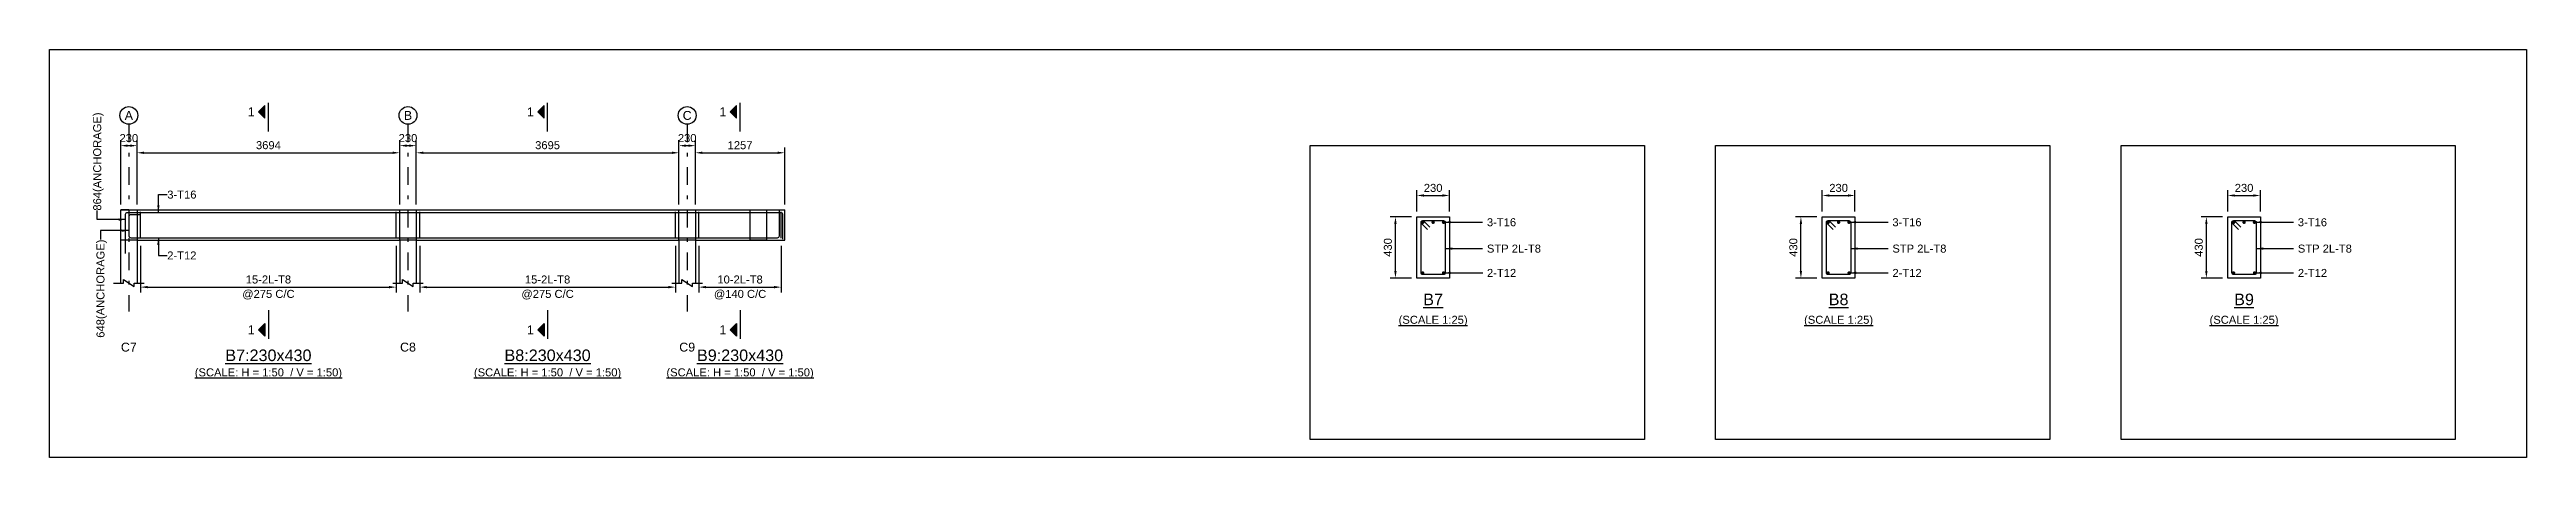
# Model space of a CAD drawing. Header units: inches. Extents: x -2000 to 103376, y -209440 to 3300.
# Drawn here: x -2000 to 67642, y -58480 to -47020 of the extents above; entities that cross this region are included whole.
import ezdxf
from ezdxf.enums import TextEntityAlignment as Align

# ---------------------------------------------------------------- set-up
doc = ezdxf.new("R2010")
doc.units = ezdxf.units.IN
doc.header["$LTSCALE"] = 1000
doc.header["$MEASUREMENT"] = 0
doc.linetypes.add('SCCenter', pattern=[1.2, 0.5, -0.3, 0.1, -0.3])
doc.linetypes.add('SCHidden', pattern=[0.2, 0.1, -0.1])
for name, color, linetype in [('Concrete Line', 2, 'Continuous'), ('Cut Line', 31, 'Continuous'), ('Dimension', 31, 'Continuous'), ('Grid', 8, 'Continuous'), ('Labels', 4, 'Continuous'), ('Labels_Support', 4, 'Continuous'), ('Link', 225, 'Continuous'), ('Reinforcement', 4, 'Continuous'), ('Schedule Border', 60, 'Continuous'), ('Section Mark', 5, 'Continuous'), ('Solid', 25, 'Continuous'), ('Text', 31, 'Continuous'), ('Text_Scale', 31, 'Continuous')]:
    doc.layers.add(name, color=color, linetype=linetype)
doc.styles.add('SC-SansSerif', font='SansSerif')
doc.styles.get("Standard").update_dxf_attribs({"font": 'txt.shx'})
doc.dimstyles.new('SCBBSDimStyl', dxfattribs={"dimtxt": 225, "dimasz": 200, "dimexe": 150, "dimexo": 150, "dimgap": 100, "dimtad": 1, "dimtoh": 1, "dimdec": 0, "dimzin": 0, "dimdsep": 46, "dimtxsty": 'SC-SansSerif', "dimcen": 0.09, "dimclrd": 8, "dimclre": 8, "dimclrt": 31, "dimadec": 0, "dimazin": 0, "dimtfac": 1, "dimtdec": 0, "dimtix": 1, "dimtofl": 0, "dimtmove": 0, "dimatfit": 3, "dimfxl": 1, "dimtolj": 1, "dimtzin": 0, "dimarcsym": 0})
doc.dimstyles.get("Standard").update_dxf_attribs({"dimtxt": 0.18, "dimasz": 200, "dimexe": 0.18, "dimexo": 0.0625, "dimgap": 0.09, "dimtad": 0, "dimtih": 1, "dimtoh": 1, "dimdec": 4, "dimzin": 0, "dimdsep": 46, "dimtxsty": 'Standard', "dimcen": 0.09, "dimadec": 0, "dimazin": 0, "dimtfac": 1, "dimtdec": 4, "dimtofl": 0, "dimtmove": 0, "dimatfit": 3, "dimfxl": 1, "dimtolj": 1, "dimtzin": 0, "dimarcsym": 0})

msp = doc.modelspace()

# ---------------------------------------------------------------- texts
at = {"layer": 'Grid', "style": 'SC-SansSerif'}
for s, p in [('A', (230, -48870)), ('B', (8078, -48870)), ('C', (15928, -48870))]:
    msp.add_text(s, height=250, dxfattribs=at).set_placement(p, align=Align.MIDDLE)
at = {"layer": 'Labels', "style": 'SC-SansSerif'}
for s, p in [('%%uB7', (36901.5, -54040)), ('%%uB8', (48301.5, -54040)), ('%%uB9', (59701.5, -54040))]:
    msp.add_text(s, height=325, dxfattribs=at).set_placement(p, align=Align.MIDDLE)
for s, p in [('%%uB7:230x430', (4154, -55870)), ('%%uB8:230x430', (12003, -55870)), ('%%uB9:230x430', (17415, -55870))]:
    msp.add_text(s, height=325, dxfattribs=at).set_placement(p, align=Align.BOTTOM_CENTER)
at = {"layer": 'Labels_Support', "style": 'SC-SansSerif'}
for s, p in [('C7', (230, -55580)), ('C8', (8078, -55580)), ('C9', (15928, -55580))]:
    msp.add_text(s, height=250, dxfattribs=at).set_placement(p, align=Align.BOTTOM_CENTER)
at = {"layer": 'Section Mark', "style": 'SC-SansSerif'}
for p in [(3766.5, -48770), (11616, -48770), (17028, -48770), (3766.5, -54895), (11616, -54895), (17028, -54895)]:
    msp.add_text('1', height=250, dxfattribs=at).set_placement(p, align=Align.MIDDLE_RIGHT)
at = {"layer": 'Text', "style": 'SC-SansSerif'}
msp.add_text('864(ANCHORAGE)', height=225, rotation=90, dxfattribs=at).set_placement((-660, -51546), align=Align.MIDDLE_LEFT)
for s, p in [('3-T16', (1310, -51095)), ('3-T16', (38413.5, -51872)), ('3-T16', (49813.5, -51872)), ('3-T16', (61213.5, -51872)), ('2-T12', (1310, -52805)), ('STP 2L-T8', (38413.5, -52612)), ('STP 2L-T8', (49813.5, -52612)), ('STP 2L-T8', (61213.5, -52612)), ('2-T12', (38415.5, -53296)), ('2-T12', (49815.5, -53296)), ('2-T12', (61215.5, -53296))]:
    msp.add_text(s, height=225, dxfattribs=at).set_placement(p, align=Align.MIDDLE_LEFT)
msp.add_text('648(ANCHORAGE)', height=225, rotation=90, dxfattribs=at).set_placement((-568, -52358), align=Align.MIDDLE_RIGHT)
for p in [(36901.5, -54640), (48301.5, -54640), (59701.5, -54640)]:
    msp.add_text('%%u(SCALE 1:25)', height=225, dxfattribs=at).set_placement(p, align=Align.MIDDLE)
at = {"layer": 'Text_Scale', "style": 'SC-SansSerif'}
for p in [(4154, -56270), (12003, -56270), (17415, -56270)]:
    msp.add_text('%%u(SCALE: H = 1:50  / V = 1:50)', height=225, dxfattribs=at).set_placement(p, align=Align.BOTTOM_CENTER)

# ---------------------------------------------------------------- blocks, each defined once
blk = doc.blocks.new('*D34')
at = {"color": 8, "linetype": 'ByBlock', "lineweight": -2}
for p, q in [((560, -52530), (560, -53845)), ((7748, -52530), (7748, -53845)), ((760, -53695), (7548, -53695))]:
    blk.add_line(p, q, dxfattribs=at)
at = {"color": 8}
for points in [[(560, -53695), (760, -53662), (760, -53728)], [(7748, -53695), (7548, -53728), (7548, -53662)]]:
    blk.add_solid(points, dxfattribs=at)
at = {"layer": 'DEFPOINTS', "color": 31}
for p in [(560, -52380), (7748, -52380), (560, -53695)]:
    blk.add_point(p, dxfattribs=at)
at = {"color": 31, "char_height": 225, "attachment_point": 5, "style": 'SC-SansSerif'}
for s, insert in [('\\A1;15-2L-T8', (4154, -53482)), ('\\A1;@275 C/C', (4154, -53908))]:
    blk.add_mtext(s, dxfattribs=dict(at, insert=insert))
blk = doc.blocks.new('*D35')
at = {"color": 8, "linetype": 'ByBlock', "lineweight": -2}
for p, q in [((8408, -52530), (8408, -53845)), ((15598, -52530), (15598, -53845)), ((8608, -53695), (15398, -53695))]:
    blk.add_line(p, q, dxfattribs=at)
at = {"color": 8}
for points in [[(8408, -53695), (8608, -53662), (8608, -53728)], [(15598, -53695), (15398, -53728), (15398, -53662)]]:
    blk.add_solid(points, dxfattribs=at)
at = {"layer": 'DEFPOINTS', "color": 31}
for p in [(8408, -52380), (15598, -52380), (8408, -53695)]:
    blk.add_point(p, dxfattribs=at)
at = {"color": 31, "char_height": 225, "attachment_point": 5, "style": 'SC-SansSerif'}
for s, insert in [('\\A1;15-2L-T8', (12003, -53482)), ('\\A1;@275 C/C', (12003, -53908))]:
    blk.add_mtext(s, dxfattribs=dict(at, insert=insert))
blk = doc.blocks.new('*D36')
at = {"color": 8, "linetype": 'ByBlock', "lineweight": -2}
for p, q in [((16258, -52530), (16258, -53845)), ((18572, -52530), (18572, -53845)), ((16458, -53695), (18372, -53695))]:
    blk.add_line(p, q, dxfattribs=at)
at = {"color": 8}
for points in [[(16258, -53695), (16458, -53662), (16458, -53728)], [(18572, -53695), (18372, -53728), (18372, -53662)]]:
    blk.add_solid(points, dxfattribs=at)
at = {"layer": 'DEFPOINTS', "color": 31}
for p in [(16258, -52380), (18572, -52380), (16258, -53695)]:
    blk.add_point(p, dxfattribs=at)
at = {"color": 31, "char_height": 225, "attachment_point": 5, "style": 'SC-SansSerif'}
for s, insert in [('\\A1;10-2L-T8', (17415, -53482)), ('\\A1;@140 C/C', (17415, -53908))]:
    blk.add_mtext(s, dxfattribs=dict(at, insert=insert))
blk = doc.blocks.new('*D37')
at = {"color": 8, "linetype": 'ByBlock', "lineweight": -2}
for p, q in [((36442, -51570), (36442, -50970)), ((36642, -51120), (37162, -51120)), ((37362, -51570), (37362, -50970))]:
    blk.add_line(p, q, dxfattribs=at)
at = {"color": 8}
for points in [[(36442, -51120), (36642, -51087), (36642, -51153)], [(37362, -51120), (37162, -51153), (37162, -51087)]]:
    blk.add_solid(points, dxfattribs=at)
at = {"layer": 'DEFPOINTS', "color": 31}
for p in [(36442, -51120), (36442, -51720), (37362, -51720)]:
    blk.add_point(p, dxfattribs=at)
at = {"color": 31, "insert": (36902, -50908), "char_height": 225, "attachment_point": 5, "style": 'SC-SansSerif'}
blk.add_mtext('\\A1;230', dxfattribs=at)
blk = doc.blocks.new('*D38')
at = {"color": 8, "linetype": 'ByBlock', "lineweight": -2}
for p, q in [((36292, -51720), (35692, -51720)), ((35842, -53240), (35842, -51920)), ((36292, -53440), (35692, -53440))]:
    blk.add_line(p, q, dxfattribs=at)
at = {"color": 8}
for points in [[(35842, -51720), (35875, -51920), (35808, -51920)], [(35842, -53440), (35808, -53240), (35875, -53240)]]:
    blk.add_solid(points, dxfattribs=at)
at = {"layer": 'DEFPOINTS', "color": 31}
for p in [(36442, -51720), (35842, -53440), (36442, -53440)]:
    blk.add_point(p, dxfattribs=at)
at = {"color": 31, "insert": (35629, -52580), "char_height": 225, "attachment_point": 5, "rotation": 90, "style": 'SC-SansSerif'}
blk.add_mtext('\\A1;430', dxfattribs=at)
blk = doc.blocks.new('*D39')
at = {"color": 8, "linetype": 'ByBlock', "lineweight": -2}
for p, q in [((47842, -51570), (47842, -50970)), ((48042, -51120), (48562, -51120)), ((48762, -51570), (48762, -50970))]:
    blk.add_line(p, q, dxfattribs=at)
at = {"color": 8}
for points in [[(47842, -51120), (48042, -51087), (48042, -51153)], [(48762, -51120), (48562, -51153), (48562, -51087)]]:
    blk.add_solid(points, dxfattribs=at)
at = {"layer": 'DEFPOINTS', "color": 31}
for p in [(47842, -51120), (47842, -51720), (48762, -51720)]:
    blk.add_point(p, dxfattribs=at)
at = {"color": 31, "insert": (48302, -50908), "char_height": 225, "attachment_point": 5, "style": 'SC-SansSerif'}
blk.add_mtext('\\A1;230', dxfattribs=at)
blk = doc.blocks.new('*D40')
at = {"color": 8, "linetype": 'ByBlock', "lineweight": -2}
for p, q in [((47692, -51720), (47092, -51720)), ((47242, -53240), (47242, -51920)), ((47692, -53440), (47092, -53440))]:
    blk.add_line(p, q, dxfattribs=at)
at = {"color": 8}
for points in [[(47242, -51720), (47275, -51920), (47208, -51920)], [(47242, -53440), (47208, -53240), (47275, -53240)]]:
    blk.add_solid(points, dxfattribs=at)
at = {"layer": 'DEFPOINTS', "color": 31}
for p in [(47842, -51720), (47242, -53440), (47842, -53440)]:
    blk.add_point(p, dxfattribs=at)
at = {"color": 31, "insert": (47029, -52580), "char_height": 225, "attachment_point": 5, "rotation": 90, "style": 'SC-SansSerif'}
blk.add_mtext('\\A1;430', dxfattribs=at)
blk = doc.blocks.new('*D41')
at = {"color": 8, "linetype": 'ByBlock', "lineweight": -2}
for p, q in [((59242, -51570), (59242, -50970)), ((59442, -51120), (59962, -51120)), ((60162, -51570), (60162, -50970))]:
    blk.add_line(p, q, dxfattribs=at)
at = {"color": 8}
for points in [[(59242, -51120), (59442, -51087), (59442, -51153)], [(60162, -51120), (59962, -51153), (59962, -51087)]]:
    blk.add_solid(points, dxfattribs=at)
at = {"layer": 'DEFPOINTS', "color": 31}
for p in [(59242, -51120), (59242, -51720), (60162, -51720)]:
    blk.add_point(p, dxfattribs=at)
at = {"color": 31, "insert": (59702, -50908), "char_height": 225, "attachment_point": 5, "style": 'SC-SansSerif'}
blk.add_mtext('\\A1;230', dxfattribs=at)
blk = doc.blocks.new('*D42')
at = {"color": 8, "linetype": 'ByBlock', "lineweight": -2}
for p, q in [((59092, -51720), (58492, -51720)), ((58642, -53240), (58642, -51920)), ((59092, -53440), (58492, -53440))]:
    blk.add_line(p, q, dxfattribs=at)
at = {"color": 8}
for points in [[(58642, -51720), (58675, -51920), (58608, -51920)], [(58642, -53440), (58608, -53240), (58675, -53240)]]:
    blk.add_solid(points, dxfattribs=at)
at = {"layer": 'DEFPOINTS', "color": 31}
for p in [(59242, -51720), (58642, -53440), (59242, -53440)]:
    blk.add_point(p, dxfattribs=at)
at = {"color": 31, "insert": (58429, -52580), "char_height": 225, "attachment_point": 5, "rotation": 90, "style": 'SC-SansSerif'}
blk.add_mtext('\\A1;430', dxfattribs=at)
blk = doc.blocks.new('*D43')
at = {"color": 8, "linetype": 'ByBlock', "lineweight": -2}
for p, q in [((460, -51370), (460, -49770)), ((660, -49920), (7648, -49920)), ((7848, -51370), (7848, -49770))]:
    blk.add_line(p, q, dxfattribs=at)
at = {"color": 8}
for points in [[(460, -49920), (660, -49887), (660, -49953)], [(7848, -49920), (7648, -49953), (7648, -49887)]]:
    blk.add_solid(points, dxfattribs=at)
at = {"layer": 'DEFPOINTS', "color": 31}
for p in [(460, -49920), (460, -51520), (7848, -51520)]:
    blk.add_point(p, dxfattribs=at)
at = {"color": 31, "insert": (4154, -49708), "char_height": 225, "attachment_point": 5, "style": 'SC-SansSerif'}
blk.add_mtext('\\A1;3694', dxfattribs=at)
blk = doc.blocks.new('*D44')
at = {"color": 8, "linetype": 'ByBlock', "lineweight": -2}
for p, q in [((8308, -51370), (8308, -49770)), ((8508, -49920), (15498, -49920)), ((15698, -51370), (15698, -49770))]:
    blk.add_line(p, q, dxfattribs=at)
at = {"color": 8}
for points in [[(8308, -49920), (8508, -49887), (8508, -49953)], [(15698, -49920), (15498, -49953), (15498, -49887)]]:
    blk.add_solid(points, dxfattribs=at)
at = {"layer": 'DEFPOINTS', "color": 31}
for p in [(8308, -49920), (8308, -51520), (15698, -51520)]:
    blk.add_point(p, dxfattribs=at)
at = {"color": 31, "insert": (12003, -49708), "char_height": 225, "attachment_point": 5, "style": 'SC-SansSerif'}
blk.add_mtext('\\A1;3695', dxfattribs=at)
blk = doc.blocks.new('*D45')
at = {"color": 8, "linetype": 'ByBlock', "lineweight": -2}
for p, q in [((16158, -51370), (16158, -49770)), ((16358, -49920), (18472, -49920)), ((18672, -51370), (18672, -49770))]:
    blk.add_line(p, q, dxfattribs=at)
at = {"color": 8}
for points in [[(16158, -49920), (16358, -49887), (16358, -49953)], [(18672, -49920), (18472, -49953), (18472, -49887)]]:
    blk.add_solid(points, dxfattribs=at)
at = {"layer": 'DEFPOINTS', "color": 31}
for p in [(16158, -49920), (16158, -51520), (18672, -51520)]:
    blk.add_point(p, dxfattribs=at)
at = {"color": 31, "insert": (17415, -49708), "char_height": 225, "attachment_point": 5, "style": 'SC-SansSerif'}
blk.add_mtext('\\A1;1257', dxfattribs=at)
blk = doc.blocks.new('*D46')
at = {"color": 8, "linetype": 'ByBlock', "lineweight": -2}
for p, q in [((0, -51370), (0, -49570)), ((200, -49720), (260, -49720)), ((460, -51370), (460, -49570))]:
    blk.add_line(p, q, dxfattribs=at)
at = {"color": 8}
for points in [[(0, -49720), (200, -49687), (200, -49753)], [(460, -49720), (260, -49753), (260, -49687)]]:
    blk.add_solid(points, dxfattribs=at)
at = {"layer": 'DEFPOINTS', "color": 31}
for p in [(0, -49720), (0, -51520), (460, -51520)]:
    blk.add_point(p, dxfattribs=at)
at = {"color": 31, "insert": (230, -49508), "char_height": 225, "attachment_point": 5, "style": 'SC-SansSerif'}
blk.add_mtext('\\A1;230', dxfattribs=at)
blk = doc.blocks.new('*D47')
at = {"color": 8, "linetype": 'ByBlock', "lineweight": -2}
for p, q in [((7848, -51370), (7848, -49570)), ((8048, -49720), (8108, -49720)), ((8308, -51370), (8308, -49570))]:
    blk.add_line(p, q, dxfattribs=at)
at = {"color": 8}
for points in [[(7848, -49720), (8048, -49687), (8048, -49753)], [(8308, -49720), (8108, -49753), (8108, -49687)]]:
    blk.add_solid(points, dxfattribs=at)
at = {"layer": 'DEFPOINTS', "color": 31}
for p in [(7848, -49720), (7848, -51520), (8308, -51520)]:
    blk.add_point(p, dxfattribs=at)
at = {"color": 31, "insert": (8078, -49508), "char_height": 225, "attachment_point": 5, "style": 'SC-SansSerif'}
blk.add_mtext('\\A1;230', dxfattribs=at)
blk = doc.blocks.new('*D48')
at = {"color": 8, "linetype": 'ByBlock', "lineweight": -2}
for p, q in [((15698, -51370), (15698, -49570)), ((15898, -49720), (15958, -49720)), ((16158, -51370), (16158, -49570))]:
    blk.add_line(p, q, dxfattribs=at)
at = {"color": 8}
for points in [[(15698, -49720), (15898, -49687), (15898, -49753)], [(16158, -49720), (15958, -49753), (15958, -49687)]]:
    blk.add_solid(points, dxfattribs=at)
at = {"layer": 'DEFPOINTS', "color": 31}
for p in [(15698, -49720), (15698, -51520), (16158, -51520)]:
    blk.add_point(p, dxfattribs=at)
at = {"color": 31, "insert": (15928, -49508), "char_height": 225, "attachment_point": 5, "style": 'SC-SansSerif'}
blk.add_mtext('\\A1;230', dxfattribs=at)

# ---------------------------------------------------------------- dimensions: what is measured, and where the dimension line sits
at = {"layer": 'Dimension'}
for base, p1, p2, text, picture, middle in [((460, -49720), (0, -51520), (460, -51520), '230', '*D46', (230, -49720)), ((8308, -49720), (7848, -51520), (8308, -51520), '230', '*D47', (8078, -49720)), ((16158, -49720), (15698, -51520), (16158, -51520), '230', '*D48', (15928, -49720)), ((7848, -49920), (460, -51520), (7848, -51520), '3694', '*D43', (4154, -49920)), ((15698, -49920), (8308, -51520), (15698, -51520), '3695', '*D44', (12003, -49920)), ((18672, -49920), (16158, -51520), (18672, -51520), '1257', '*D45', (17415, -49920)), ((7748, -53695), (560, -52380), (7748, -52380), '15-2L-T8\\X@275 C/C', '*D34', (4154, -53695)), ((15598, -53695), (8408, -52380), (15598, -52380), '15-2L-T8\\X@275 C/C', '*D35', (12003, -53695)), ((18572, -53695), (16258, -52380), (18572, -52380), '10-2L-T8\\X@140 C/C', '*D36', (17415, -53695))]:
    dim = msp.add_linear_dim(base=base, p1=p1, p2=p2, text=text, dimstyle='SCBBSDimStyl', dxfattribs=at)
    dim.commit()
    dim.dimension.update_dxf_attribs({"geometry": picture, "text_midpoint": middle})
for base, p1, p2, angle, text, picture, middle in [((37361.5, -51120), (36441.5, -51720), (37361.5, -51720), 0, '230', '*D37', (36901.5, -51120)), ((48761.5, -51120), (47841.5, -51720), (48761.5, -51720), 0, '230', '*D39', (48301.5, -51120)), ((60161.5, -51120), (59241.5, -51720), (60161.5, -51720), 0, '230', '*D41', (59701.5, -51120)), ((35841.5, -51720), (36441.5, -53440), (36441.5, -51720), 90, '430', '*D38', (35841.5, -52580)), ((47241.5, -51720), (47841.5, -53440), (47841.5, -51720), 90, '430', '*D40', (47241.5, -52580)), ((58641.5, -51720), (59241.5, -53440), (59241.5, -51720), 90, '430', '*D42', (58641.5, -52580))]:
    dim = msp.add_linear_dim(base=base, p1=p1, p2=p2, angle=angle, text=text, dimstyle='SCBBSDimStyl', override={"dimjust": 0}, dxfattribs=at)
    dim.commit()
    dim.dimension.update_dxf_attribs({"geometry": picture, "text_midpoint": middle, "dimtype": 129})

# ---------------------------------------------------------------- hatches: boundary and pattern name
at = {"layer": 'Solid'}
for points in [[(4054, -48595), (3879, -48770), (4054, -48945), (4054, -48595)], [(11903.5, -48595), (11728.5, -48770), (11903.5, -48945), (11903.5, -48595)], [(17315.5, -48595), (17140.5, -48770), (17315.5, -48945), (17315.5, -48595)], [(4054, -55070), (3879, -54895), (4054, -54720), (4054, -55070)], [(11903.5, -55070), (11728.5, -54895), (11903.5, -54720), (11903.5, -55070)], [(17315.5, -55070), (17140.5, -54895), (17315.5, -54720), (17315.5, -55070)]]:
    msp.add_hatch(color=256, dxfattribs=at).paths.add_polyline_path(points, flags=0)

# ---------------------------------------------------------------- linework, layer by layer
at = {"layer": 'Concrete Line'}
for p, q in [((0, -53580), (0, -51520)), ((230, -51520), (0, -51520)), ((18672, -52380), (18672, -51520)), ((460, -52380), (460, -53580)), ((7848, -52380), (7848, -53580)), ((8308, -52380), (8308, -53580)), ((15698, -52380), (15698, -53580)), ((16158, -52380), (16158, -53580))]:
    msp.add_line(p, q, dxfattribs=at)
for points in [[(0, -51520), (460, -51520), (460, -51520), (460, -52380), (460, -52380), (0, -52380), (0, -52380), (0, -51520)], [(7848, -51520), (8308, -51520), (8308, -51520), (8308, -52380), (8308, -52380), (7848, -52380), (7848, -52380), (7848, -51520)], [(15698, -51520), (16158, -51520), (16158, -51520), (16158, -52380), (16158, -52380), (15698, -52380), (15698, -52380), (15698, -51520)], [(17698, -51520), (18158, -51520), (18158, -51520), (18158, -52380), (18158, -52380), (17698, -52380), (17698, -52380), (17698, -51520)], [(36441.5, -51720), (37361.5, -51720), (37361.5, -53440), (36441.5, -53440)], [(47841.5, -51720), (48761.5, -51720), (48761.5, -53440), (47841.5, -53440)], [(59241.5, -51720), (60161.5, -51720), (60161.5, -53440), (59241.5, -53440)]]:
    msp.add_lwpolyline(points, close=True, dxfattribs=at)
at = {"layer": 'Concrete Line', "linetype": 'SCHidden'}
for points in [[(0, -51520), (460, -51520), (460, -51520), (460, -52380), (460, -52380), (0, -52380), (0, -52380), (0, -51520)], [(7848, -51520), (8308, -51520), (8308, -51520), (8308, -52380), (8308, -52380), (7848, -52380), (7848, -52380), (7848, -51520)], [(15698, -51520), (16158, -51520), (16158, -51520), (16158, -52380), (16158, -52380), (15698, -52380), (15698, -52380), (15698, -51520)], [(17698, -51520), (18158, -51520), (18158, -51520), (18158, -52380), (18158, -52380), (17698, -52380), (17698, -52380), (17698, -51520)]]:
    msp.add_lwpolyline(points, close=True, dxfattribs=at)
at = {"layer": 'Concrete Line'}
for points in [[(230, -51520), (8078, -51520)], [(8078, -51520), (15928, -51520)], [(15928, -51520), (18672, -51520)], [(460, -52380), (7848, -52380)], [(8308, -52380), (15698, -52380)], [(16158, -52380), (18672, -52380)]]:
    msp.add_lwpolyline(points, dxfattribs=at)
at = {"layer": 'Cut Line'}
for points in [[(-200, -53580), (80, -53580), (80, -53480), (380, -53680), (380, -53580), (660, -53580)], [(7648, -53580), (7928, -53580), (7928, -53480), (8228, -53680), (8228, -53580), (8508, -53580)], [(15498, -53580), (15778, -53580), (15778, -53480), (16078, -53680), (16078, -53580), (16358, -53580)]]:
    msp.add_lwpolyline(points, dxfattribs=at)
at = {"layer": 'Grid', "linetype": 'SCCenter'}
for p, q in [((230, -49120), (230, -54380)), ((8078, -49120), (8078, -54380)), ((15928, -49120), (15928, -54380))]:
    msp.add_line(p, q, dxfattribs=at)
at = {"layer": 'Grid'}
for centre in [(230, -48870), (8078, -48870), (15928, -48870)]:
    msp.add_circle(centre, 250, dxfattribs=at)
at = {"layer": 'Link'}
for p, q in [((560, -52320), (560, -51580)), ((7748, -52320), (7748, -51580)), ((8408, -52320), (8408, -51580)), ((15598, -52320), (15598, -51580)), ((16258, -52320), (16258, -51580)), ((18572, -52320), (18572, -51580))]:
    msp.add_line(p, q, dxfattribs=at)
for points in [[(36745.1, -52075.7), (36575.5, -51905.9, -0.6679247), (36609.5, -51824), (37193.5, -51824, -0.4142136), (37241.5, -51872), (37241.5, -53296, -0.4142136), (37195.5, -53342), (36607.5, -53342, -0.4142136), (36561.5, -53296), (36561.5, -51872, -0.6684326), (36643.5, -51838.1), (36813.1, -52007.9)], [(48145.1, -52075.7), (47975.5, -51905.9, -0.6679247), (48009.5, -51824), (48593.5, -51824, -0.4142136), (48641.5, -51872), (48641.5, -53296, -0.4142136), (48595.5, -53342), (48007.5, -53342, -0.4142136), (47961.5, -53296), (47961.5, -51872, -0.6684326), (48043.5, -51838.1), (48213.1, -52007.9)], [(59545.1, -52075.7), (59375.5, -51905.9, -0.6679247), (59409.5, -51824), (59993.5, -51824, -0.4142136), (60041.5, -51872), (60041.5, -53296, -0.4142136), (59995.5, -53342), (59407.5, -53342, -0.4142136), (59361.5, -53296), (59361.5, -51872, -0.6684326), (59443.5, -51838.1), (59613.1, -52007.9)]]:
    msp.add_lwpolyline(points, format="xyb", dxfattribs=at)
at = {"layer": 'Reinforcement'}
for points in [[(140, -52748), (140, -51646, -0.4142136), (190, -51596), (18561.5, -51596, -0.4142135), (18611.5, -51646), (18611.5, -52350)], [(532, -51660), (282, -51660, 0.4142136), (232, -51710), (232, -52258, 0.4142136), (282, -52308), (18469.5, -52308, 0.4142135), (18519.5, -52258), (18519.5, -51550)]]:
    msp.add_lwpolyline(points, format="xyb", dxfattribs=at)
for points, const_width in [([(36585.5, -51872, 1), (36633.5, -51872, 1)], 48), ([(36877.5, -51872, 1), (36925.5, -51872, 1)], 48), ([(37169.5, -51872, 1), (37217.5, -51872, 1)], 48), ([(47985.5, -51872, 1), (48033.5, -51872, 1)], 48), ([(48277.5, -51872, 1), (48325.5, -51872, 1)], 48), ([(48569.5, -51872, 1), (48617.5, -51872, 1)], 48), ([(59385.5, -51872, 1), (59433.5, -51872, 1)], 48), ([(59677.5, -51872, 1), (59725.5, -51872, 1)], 48), ([(59969.5, -51872, 1), (60017.5, -51872, 1)], 48), ([(36584.5, -53296, 1), (36630.5, -53296, 1)], 46), ([(37172.5, -53296, 1), (37218.5, -53296, 1)], 46), ([(47984.5, -53296, 1), (48030.5, -53296, 1)], 46), ([(48572.5, -53296, 1), (48618.5, -53296, 1)], 46), ([(59384.5, -53296, 1), (59430.5, -53296, 1)], 46), ([(59972.5, -53296, 1), (60018.5, -53296, 1)], 46)]:
    msp.add_lwpolyline(points, format="xyb", close=True, dxfattribs=dict(at, const_width=const_width))
at = {"layer": 'Schedule Border'}
for points in [[(-2000, -47020), (67641.5, -47020), (67641.5, -58480), (-2000, -58480)], [(33441.5, -49720), (42841.5, -49720), (42841.5, -57980), (33441.5, -57980)], [(44841.5, -49720), (54241.5, -49720), (54241.5, -57980), (44841.5, -57980)], [(56241.5, -49720), (65641.5, -49720), (65641.5, -57980), (56241.5, -57980)]]:
    msp.add_lwpolyline(points, close=True, dxfattribs=at)
at = {"layer": 'Section Mark'}
for points in [[(4054, -48595), (3879, -48770), (4054, -48945), (4054, -48595)], [(4154, -49320), (4154, -48520)], [(11903.5, -48595), (11728.5, -48770), (11903.5, -48945), (11903.5, -48595)], [(12003.5, -49320), (12003.5, -48520)], [(17315.5, -48595), (17140.5, -48770), (17315.5, -48945), (17315.5, -48595)], [(17415.5, -49320), (17415.5, -48520)], [(4054, -55070), (3879, -54895), (4054, -54720), (4054, -55070)], [(4154, -54345), (4154, -55145)], [(11903.5, -55070), (11728.5, -54895), (11903.5, -54720), (11903.5, -55070)], [(12003.5, -54345), (12003.5, -55145)], [(17315.5, -55070), (17140.5, -54895), (17315.5, -54720), (17315.5, -55070)], [(17415.5, -54345), (17415.5, -55145)]]:
    msp.add_lwpolyline(points, dxfattribs=at)

msp.set_redraw_order([(e.dxf.handle, doc.entitydb.next_handle()) for e in msp.query("TEXT MTEXT ATTDEF DIMENSION ARC_DIMENSION")])  # texts and dimensions are drawn at this point

# ---------------------------------------------------------------- leaders
at = {"layer": 'Dimension', "color": 8}
for points, dimstyle in [([(1060, -51596), (1060, -51095), (1310, -51095)], 'Standard'), ([(140, -51796), (-660, -51796), (-660, -51546)], 'Standard'), ([(232, -52108), (-568, -52108), (-568, -52358)], 'Standard'), ([(37193.5, -51872), (37693.5, -51872), (38293.5, -51872)], 'SCBBSDimStyl'), ([(48593.5, -51872), (49093.5, -51872), (49693.5, -51872)], 'SCBBSDimStyl'), ([(59993.5, -51872), (60493.5, -51872), (61093.5, -51872)], 'SCBBSDimStyl'), ([(1060, -52308), (1060, -52805), (1310, -52805)], 'Standard'), ([(37241.5, -52612), (38293.5, -52612)], 'SCBBSDimStyl'), ([(48641.5, -52612), (49693.5, -52612)], 'SCBBSDimStyl'), ([(60041.5, -52612), (61093.5, -52612)], 'SCBBSDimStyl'), ([(37195.5, -53296), (37695.5, -53296), (38295.5, -53296)], 'SCBBSDimStyl'), ([(48595.5, -53296), (49095.5, -53296), (49695.5, -53296)], 'SCBBSDimStyl'), ([(59995.5, -53296), (60495.5, -53296), (61095.5, -53296)], 'SCBBSDimStyl')]:
    msp.add_leader(points, dimstyle=dimstyle, dxfattribs=at)

doc.saveas('drawing.dxf')
